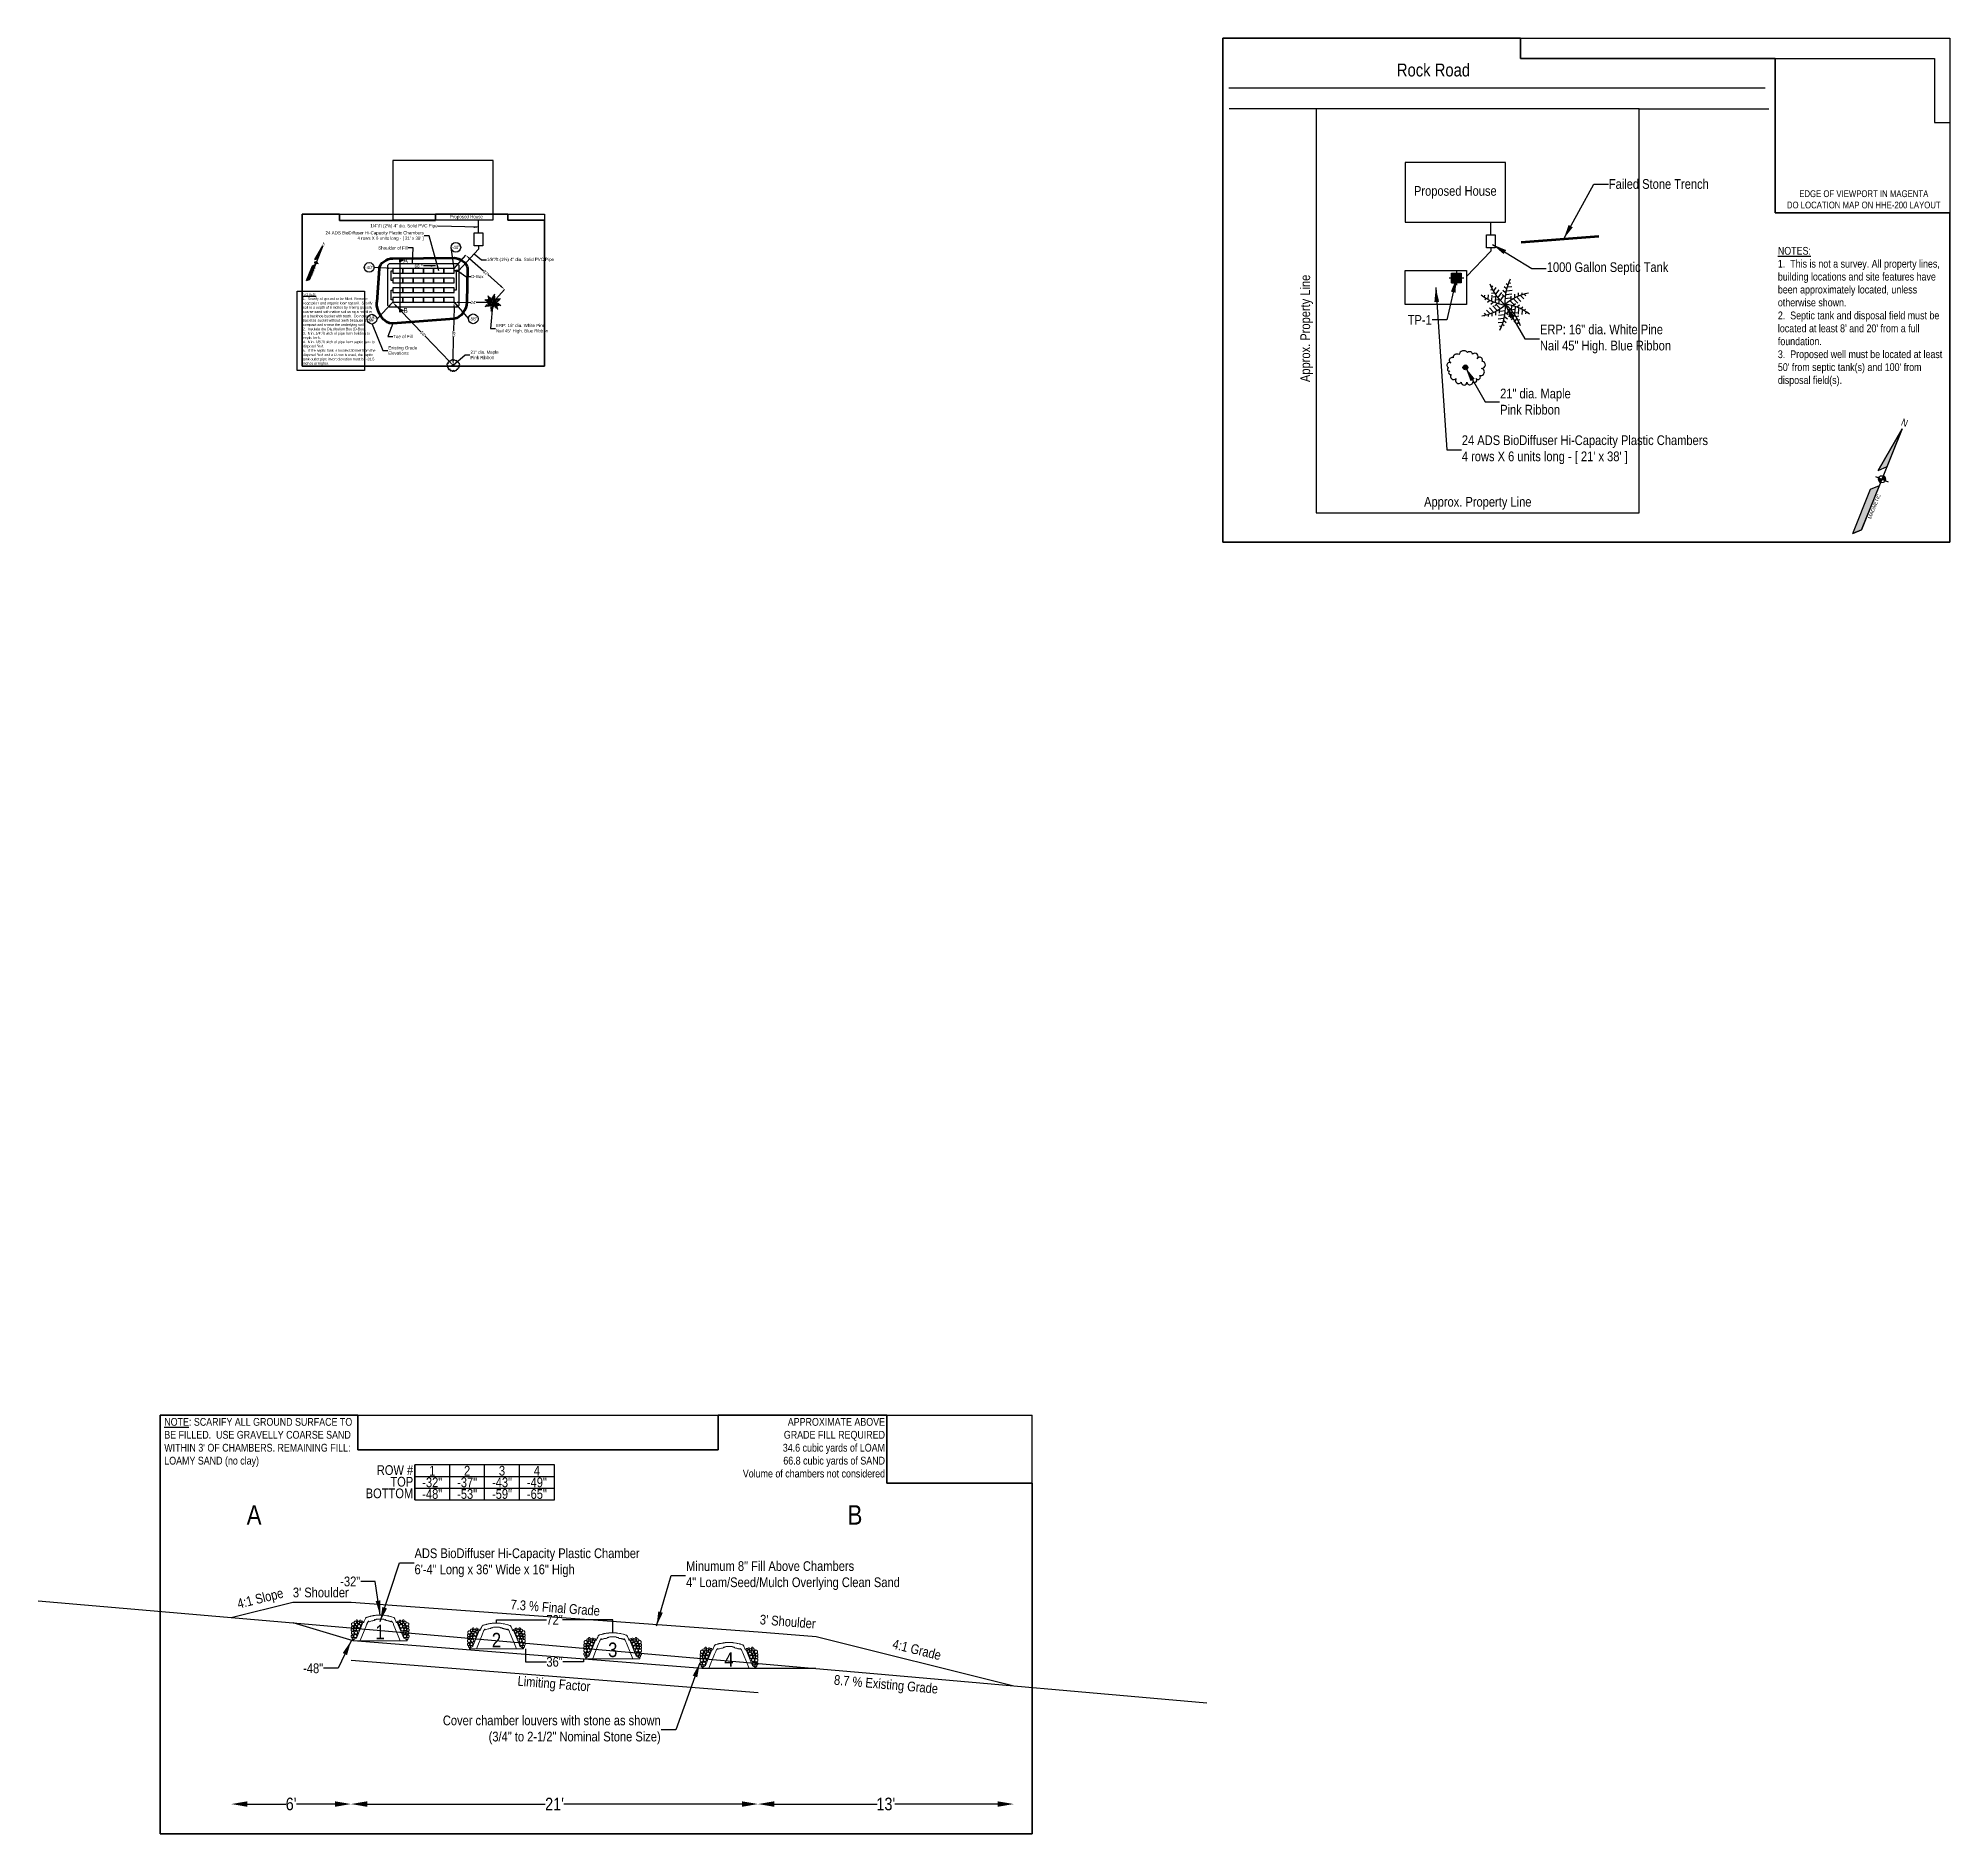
# Model space of a CAD drawing. Extents: x -219 to 964, y -166 to 946.
import ezdxf
from ezdxf.enums import TextEntityAlignment as Align
from ezdxf.lldxf.tags import DXFTag

# ---------------------------------------------------------------- set-up
doc = ezdxf.new("R2010")
doc.units = 0
doc.header["$MEASUREMENT"] = 0
doc.layers.get('0').update_dxf_attribs({"lineweight": 30})
doc.layers.add('SEPTICAD', color=7, linetype='Continuous', lineweight=30)
doc.layers.add('SEPTICAD_GUIDES', color=7, linetype='Continuous', plot=False)
doc.styles.add('SEPTICAD', font='ARIALN.TTF')
doc.styles.get("Standard").update_dxf_attribs({"font": 'ARIALN.TTF'})
tags = doc.linetypes.add('DASHED2', pattern=[0.375, 0.25, -0.125]).pattern_tags.tags
tags[6:7] = [DXFTag(74, 4), DXFTag(75, 0), DXFTag(340, '0'), DXFTag(46, 1.0), DXFTag(50, 0.0), DXFTag(44, 0.0), DXFTag(45, 0.0)]
tags[4:5] = [DXFTag(74, 4), DXFTag(75, 0), DXFTag(340, '0'), DXFTag(46, 1.0), DXFTag(50, 0.0), DXFTag(44, 0.0), DXFTag(45, 0.0)]
tags = doc.linetypes.add('DEMO8', pattern=[0.09375, 0.03125, -0.0625]).pattern_tags.tags
tags[6:7] = [DXFTag(74, 4), DXFTag(75, 0), DXFTag(340, '0'), DXFTag(46, 1.0), DXFTag(50, 0.0), DXFTag(44, 0.0), DXFTag(45, 0.0)]
tags[4:5] = [DXFTag(74, 4), DXFTag(75, 0), DXFTag(340, '0'), DXFTag(46, 1.0), DXFTag(50, 0.0), DXFTag(44, 0.0), DXFTag(45, 0.0)]
doc.dimstyles.new('SEPTICAD', dxfattribs={"dimtxt": 2, "dimasz": 3, "dimexe": 0, "dimexo": 0, "dimgap": 0.3, "dimtad": 0, "dimdec": 1, "dimrnd": 0.1, "dimzin": 12, "dimdsep": 46, "dimtxsty": 'SEPTICAD', "dimcen": 0, "dimadec": 0, "dimazin": 0, "dimtfac": 1, "dimtdec": 1, "dimtix": 1, "dimtofl": 0, "dimtmove": 0, "dimatfit": 3, "dimfxl": 0, "dimtolj": 1, "dimtzin": 12, "dimarcsym": 0})

msp = doc.modelspace()

# ---------------------------------------------------------------- texts
at = {"layer": 'SEPTICAD', "style": 'SEPTICAD'}
for s, p in [('A', (-85.79, 31.29)), ('B', (286.21, 31.29))]:
    msp.add_text(s, height=12, dxfattribs=at).set_placement(p, align=Align.MIDDLE_CENTER)
for s, rotation, p in [('4:1 Slope', 14.03624, (-80.85, -24.98)), ('7.3 % Final Grade', 355.82014, (100.28, -30.92)), ("3' Shoulder", 355.49989, (244.21, -39.54)), ('4:1 Grade', 345.96376, (323.34, -56.74))]:
    msp.add_text(s, height=6, rotation=rotation, dxfattribs=at).set_placement(p, align=Align.BOTTOM_CENTER)
msp.add_text("3' Shoulder", height=6, dxfattribs=at).set_placement((-61.79, -21.51), align=Align.BOTTOM_LEFT)
for s, rotation, p in [('Limiting Factor', 355.46223, (100.09, -70.21)), ('8.7 % Existing Grade', 355.01064, (305.71, -70.56))]:
    msp.add_text(s, height=6, rotation=rotation, dxfattribs=at).set_placement(p, align=Align.TOP_CENTER)
for s, insert, char_height, attachment_point in [('Rock Road', (644.36, 921.73), 8, 8), ('Failed Stone Trench', (752.94, 855.22), 6, 4), ('1/4"/ft (2%) 4" dia. Solid PVC Pipe', (27.75, 829.12), 2, 6), ('Proposed House', (35.46, 834.71), 2, 4), ("24 ADS BioDiffuser Hi-Capacity Plastic Chambers\\P4 rows X 6 units long - [ 21' x 38' ]", (19.19, 823.08), 2, 6), ('Shoulder of Fill', (9.31, 815.66), 2, 6), ('A', (6.6, 808), 3, 4), ('68 %%d', (18.7, 804.5), 2, 6), ('1/8"/ft (1%) 4" dia. Solid PVC Pipe', (58.29, 808.25), 2, 4), ('1000 Gallon Septic Tank', (714.52, 802.87), 6, 4), ('D-Box', (48.65, 797.96), 2, 4), ('B', (6.6, 777), 3, 4), ('TP-1', (643.3, 771.1), 6, 6), ('Toe of Fill', (0.3, 760.81), 2, 4), ('ERP: 16" dia. White Pine\\PNail 45" High. Blue Ribbon', (63.95, 765.71), 2, 4), ('ERP: 16" dia. White Pine\\PNail 45" High. Blue Ribbon', (710.29, 759.33), 6, 4), ('Existing Grade\\PElevations', (-2.8, 752.19), 2, 4), ('21" dia. Maple\\PPink Ribbon', (48.14, 749.46), 2, 4), ('21" dia. Maple\\PPink Ribbon', (685.64, 720.5), 6, 4), ("24 ADS BioDiffuser Hi-Capacity Plastic Chambers\\P4 rows X 6 units long - [ 21' x 38' ]", (661.93, 690.74), 6, 4), ('Approx. Property Line', (671.79, 653.71), 6, 8), ('ADS BioDiffuser Hi-Capacity Plastic Chamber\\P6\'-4" Long x 36" Wide x 16" High', (13.51, 1.66), 6, 4), ('Minumum 8" Fill Above Chambers\\P4" Loam/Seed/Mulch Overlying Clean Sand', (181.65, -6.29), 6, 4), ('-32"', (-20.09, -9.93), 6, 6), ('-48"', (-43.06, -63.68), 6, 6), ('Cover chamber louvers with stone as shown\\P(3/4" to 2-1/2" Nominal Stone Size)', (165.91, -101.82), 6, 6)]:
    msp.add_mtext(s, dxfattribs=dict(at, insert=insert, char_height=char_height, attachment_point=attachment_point))
for s, insert, char_height, width, attachment_point in [('Proposed House', (657.89, 850.09), 6, 62.2366, 5), ("\\LNOTES:\\l\\P1.  This is not a survey. All property lines, building locations and site features have been approximately located, unless otherwise shown.\\P2.  Septic tank and disposal field must be located at least 8' and 20' from a full foundation.\\P3.  Proposed well must be located at least 50' from septic tank(s) and 100' from disposal field(s).\\P", (857.59, 730.03), 4.8, 102.1536, 7), ('\\LNOTES:\\l\\P1.  Scarify all ground to be filled. Remove vegetation and organic loam topsoil.  Scarify soil to a depth of 6 inches by mixing gravelly coarse sand with native soil using a rototiller or a backhoe bucket with teeth.  Do not use a backhoe bucket without teeth because it can compact and smear the underlying soil.\\P2.  Insulate the Distribution Box (D-Box).\\P3.  Min. 1/4"/ft pitch of pipe from building to septic tank.\\P4.  Min. 1/8"/ft pitch of pipe from septic tank to disposal field.\\P5.  If the septic tank is located 30 feet from the disposal field and a D-box is used, the septic tank outlet pipe invert elevation must be -31.5 inches or higher.\\P', (-55.6, 742.9), 1.6, 37.5762, 7), ("\\LNOTE\\l: SCARIFY ALL GROUND SURFACE TO BE FILLED.  USE GRAVELLY COARSE SAND WITHIN 3' OF CHAMBERS. REMAINING FILL: LOAMY SAND (no clay)", (-141.42, 91.3), 4.8, 117.6, 1), ('APPROXIMATE ABOVE\\PGRADE FILL REQUIRED\\P34.6 cubic yards of LOAM\\P66.8 cubic yards of SAND\\PVolume of chambers not considered', (304.8, 91.3), 4.8, 120, 3)]:
    msp.add_mtext(s, dxfattribs=dict(at, insert=insert, char_height=char_height, width=width, attachment_point=attachment_point))
at = {"layer": 'SEPTICAD', "insert": (569.78, 765.87), "char_height": 6, "attachment_point": 8, "rotation": 90, "style": 'SEPTICAD'}
msp.add_mtext('Approx. Property Line', dxfattribs=at)

# ---------------------------------------------------------------- blocks, each defined once
blk = doc.blocks.new('ADS_HI_CAP_STONE')
at = {"lineweight": 15}
for points in [[(17.3, 16), (18.7, 16), (19.8, 16), (20.3, 16), (20.3, 16), (20.3, 16), (20.4, 16), (20.4, 16), (20.4, 15.9), (20.4, 15.9), (20.4, 15.9), (20.4, 15.9), (20.6, 15.9), (20.9, 15.8), (21.2, 15.8), (22.2, 15.6), (22.4, 15.6), (22.7, 15.6), (23.1, 15.5), (23.5, 15.4), (24.4, 15.2), (24.7, 15.1), (25, 15), (25.3, 14.9), (26.2, 14.6), (26.4, 14.6), (26.6, 14.5), (26.7, 14.4), (26.8, 14.4), (26.8, 14.3), (26.9, 14.2), (27, 14.1), (27, 13.9), (27.2, 13.7), (27.8, 12.2), (28, 11.6), (28, 11.6), (28.1, 11.5), (28.1, 11.5), (28.1, 11.5), (28.1, 11.4), (28.2, 11.4), (28.2, 11.4), (28.3, 11.4), (28.3, 11.4), (28.4, 11.4), (28.6, 11.4), (32, 3.2), (32.6, 1.8), (32.6, 1.7), (34.1, 0.8), (34.5, 0.6), (34.6, 0.5), (34.6, 0.5), (34.7, 0.5), (34.7, 0.4), (34.7, 0.4), (34.7, 0.3), (34.7, 0.2), (34.8, 0), (30.5, 0), (29.2, 3.1), (26.5, 9.6), (26.3, 10.1), (26.2, 10.4), (26.2, 10.5), (25.8, 11.4), (25.7, 11.5), (25.7, 11.6), (25.7, 11.6), (25.7, 11.6), (25.7, 11.6), (25.6, 11.6), (25.6, 11.6), (25.6, 11.6), (25.6, 11.6), (25.6, 11.6), (25.6, 11.6), (25.6, 11.6), (25.6, 11.6), (25.6, 11.6), (25.6, 11.6), (25.6, 11.6), (25.6, 11.7), (25.6, 11.7), (25.6, 11.7), (25.6, 11.7), (25.5, 11.7), (25.5, 11.7), (25.5, 11.7), (25.5, 11.7), (25.5, 11.7), (25.5, 11.7), (25.5, 11.7), (25.5, 11.7), (25.5, 11.7), (25.5, 11.7), (25.5, 11.7), (25.5, 11.7), (25.5, 11.7), (25.4, 11.7), (25.4, 11.7), (25.4, 11.8), (25.4, 11.8), (25.4, 11.8), (25.4, 11.8), (25.4, 11.8), (25.4, 11.9), (25.4, 12), (25.4, 12), (25.4, 12), (25.3, 12.1), (25.3, 12.2), (25, 12.3), (25, 12.2), (24.9, 12.2), (24.9, 12.1), (24.9, 12.1), (24.9, 12), (24.9, 12), (24.9, 12), (24.8, 12), (24.8, 12), (24.8, 12), (24.8, 11.9), (24.7, 11.9), (24.6, 12), (24.5, 12), (24.3, 12.1), (24.2, 12.1), (24, 12.2), (23.9, 12.2), (23.7, 12.2), (23.5, 12.3), (23.3, 12.4), (23.2, 12.4), (22.9, 12.5), (22.7, 12.5), (22.3, 12.6), (22, 12.6), (21.6, 12.7), (21.6, 12.7), (21.6, 12.7), (21.5, 12.7), (21.5, 12.7), (21.5, 12.8), (21.5, 12.8), (21.5, 12.8), (21.5, 12.8), (21.5, 12.9), (21.5, 13.1), (21.4, 13.1), (21.3, 13.2), (21.1, 13.2), (21.1, 13.1), (20.9, 13.1), (20.9, 13.1), (20.9, 13.1), (20.9, 13.1), (20.8, 13.1), (20.8, 13.1), (20.7, 13.1), (20.6, 13.1), (20.5, 13.2), (20.5, 13.2), (20.4, 13.3), (20.3, 13.4), (20, 13.5), (19.6, 13.5), (19.2, 13.5), (18.3, 13.5), (17.7, 13.5), (17.3, 13.5), (16.9, 13.5), (16.2, 13.5), (15.7, 13.4), (15.7, 13.4), (15.7, 13.4), (15.6, 13.3), (15.5, 13.2), (15.4, 13.2), (15.4, 13.1), (15.3, 13.1), (15.3, 13.1), (15.2, 13.1), (15.2, 13), (15.1, 13.1), (15.1, 13.1), (15.1, 13.1), (14.9, 13.1), (14.9, 13.2), (14.7, 13.2), (14.6, 13.1), (14.5, 13.1), (14.5, 13), (14.5, 13), (14.5, 12.9), (14.5, 12.8), (14.5, 12.8), (14.5, 12.7), (14.4, 12.7), (14.3, 12.7), (13.9, 12.6), (13.4, 12.5), (12.8, 12.4), (12.2, 12.2), (11.8, 12.1), (11.3, 11.9), (11.2, 11.9), (11.2, 11.9), (11.2, 11.9), (11.2, 11.9), (11.2, 11.9), (11.2, 11.9), (11.2, 11.9), (11.2, 11.9), (11.2, 12), (11.2, 12), (11.1, 12), (11.1, 12), (11.1, 12), (11.1, 12), (11.1, 12), (11.1, 12.1), (11.1, 12.2), (11, 12.2), (11, 12.3), (10.7, 12.2), (10.7, 12.1), (10.6, 12), (10.6, 12), (10.6, 12), (10.6, 12), (10.6, 11.8), (10.6, 11.8), (10.6, 11.8), (10.6, 11.8), (10.6, 11.7), (10.5, 11.7), (10.5, 11.7), (10.5, 11.7), (10.5, 11.7), (10.5, 11.7), (10.4, 11.7), (10.4, 11.7), (10.4, 11.6), (10.4, 11.6), (10.4, 11.6), (10.4, 11.6), (10.3, 11.6), (10.3, 11.6), (10.3, 11.6), (9.8, 10.5), (9.7, 10.1), (9.6, 10), (9.1, 8.7), (5.6, 0.2), (5.5, 0), (1.2, 0), (1.3, 0.1), (1.3, 0.3), (1.3, 0.4), (1.3, 0.4), (1.3, 0.4), (1.3, 0.5), (1.4, 0.5), (1.4, 0.5), (1.5, 0.6), (3.4, 1.7), (3.4, 1.8), (7.4, 11.4), (7.7, 11.4), (7.8, 11.4), (7.8, 11.4), (7.8, 11.4), (7.9, 11.4), (7.9, 11.4), (7.9, 11.5), (7.9, 11.5), (7.9, 11.5), (8, 11.6), (8.2, 12.2), (8.7, 13.4), (8.9, 13.8), (9, 14), (9, 14.1), (9, 14.1), (9, 14.1), (9.1, 14.2), (9.1, 14.2), (9.1, 14.3), (9.2, 14.3), (9.2, 14.4), (9.3, 14.4), (9.3, 14.4), (9.5, 14.5), (9.6, 14.5), (9.7, 14.6), (9.9, 14.7), (10.7, 14.9), (10.9, 15), (11, 15), (11.4, 15.1), (11.6, 15.2), (11.8, 15.2), (12, 15.3), (12.2, 15.3), (12.5, 15.4), (12.8, 15.5), (13.1, 15.5), (13.6, 15.6), (14, 15.7), (14.2, 15.7), (14.3, 15.7), (14.7, 15.8), (14.8, 15.8), (14.8, 15.8), (15, 15.8), (15.3, 15.9), (15.5, 15.9), (15.6, 15.9), (15.6, 15.9), (15.6, 15.9), (15.6, 15.9), (15.6, 15.9), (15.6, 15.9), (15.6, 15.9), (15.6, 16), (15.6, 16), (15.7, 16), (15.7, 16), (15.7, 16), (15.7, 16), (15.7, 16), (15.7, 16), (15.7, 16), (17.3, 16)], [(3.3, 11.8), (3.3, 11.2), (2.9, 10.8), (2.4, 10.8), (1.9, 11.2), (1.9, 11.8), (2.4, 12.2), (2.9, 12.2)], [(3.4, 13.1), (3.1, 12.7), (3.1, 12.3), (3.4, 12), (3.8, 12), (4.1, 12.3), (4.1, 12.7), (3.8, 13.1)], [(5.3, 11.8), (5.3, 11.2), (4.9, 10.8), (4.4, 10.8), (4, 11.2), (4, 11.8), (4.4, 12.2), (4.9, 12.2)], [(5.5, 12.8), (5.2, 12.5), (5.2, 12.1), (5.5, 11.8), (6, 11.8), (6.3, 12.1), (6.3, 12.5), (6, 12.8)], [(6.6, 12.3), (6.3, 12), (6.3, 11.6), (6.6, 11.3), (7.1, 11.3), (7.4, 11.6), (7.4, 12), (7.1, 12.3)], [(29.4, 12.3), (29.7, 12), (29.7, 11.6), (29.4, 11.3), (28.9, 11.3), (28.6, 11.6), (28.6, 12), (28.9, 12.3)], [(30.5, 12.8), (30.8, 12.5), (30.8, 12.1), (30.5, 11.8), (30, 11.8), (29.7, 12.1), (29.7, 12.5), (30, 12.8)], [(30.7, 11.8), (30.7, 11.2), (31.1, 10.8), (31.6, 10.8), (32, 11.2), (32, 11.8), (31.6, 12.2), (31.1, 12.2)], [(32.6, 13.1), (32.9, 12.7), (32.9, 12.3), (32.6, 12), (32.2, 12), (31.9, 12.3), (31.9, 12.7), (32.2, 13.1)], [(32.7, 11.8), (32.7, 11.2), (33.1, 10.8), (33.6, 10.8), (34.1, 11.2), (34.1, 11.8), (33.6, 12.2), (33.1, 12.2)], [(1.5, 7.1), (1.5, 6.5), (1.1, 6.1), (0.5, 6.1), (0.1, 6.5), (0.1, 7.1), (0.5, 7.5), (1.1, 7.5)], [(1.4, 3.2), (1.4, 2.6), (1, 2.2), (0.5, 2.2), (0.1, 2.6), (0.1, 3.2), (0.5, 3.6), (1, 3.6)], [(1.6, 8.8), (1.6, 8.2), (1.2, 7.8), (0.6, 7.8), (0.2, 8.2), (0.2, 8.8), (0.6, 9.2), (1.2, 9.2)], [(2, 5.4), (2, 4.6), (1.5, 4.1), (0.7, 4.1), (0.2, 4.6), (0.2, 5.4), (0.7, 5.9), (1.5, 5.9)], [(2.2, 10.7), (2.2, 9.9), (1.6, 9.4), (0.9, 9.4), (0.3, 9.9), (0.3, 10.7), (0.9, 11.2), (1.6, 11.2)], [(2, 1.8), (2, 1.3), (1.6, 0.9), (1.1, 0.9), (0.7, 1.3), (0.7, 1.8), (1.1, 2.2), (1.6, 2.2)], [(3.1, 7.4), (3.1, 6.8), (2.7, 6.4), (2.1, 6.4), (1.7, 6.8), (1.7, 7.4), (2.1, 7.8), (2.7, 7.8)], [(3.5, 3.4), (3.5, 2.6), (3, 2.1), (2.2, 2.1), (1.7, 2.6), (1.7, 3.4), (2.2, 3.9), (3, 3.9)], [(3.4, 9), (3.4, 8.5), (3, 8.1), (2.5, 8.1), (2, 8.5), (2, 9), (2.5, 9.4), (3, 9.4)], [(4, 5.5), (4, 4.8), (3.5, 4.2), (2.7, 4.2), (2.2, 4.8), (2.2, 5.5), (2.7, 6.1), (3.5, 6.1)], [(4.2, 10.5), (4.2, 9.9), (3.8, 9.5), (3.2, 9.5), (2.8, 9.9), (2.8, 10.5), (3.2, 10.9), (3.8, 10.9)], [(5.2, 7.5), (5.2, 6.7), (4.7, 6.2), (3.9, 6.2), (3.4, 6.7), (3.4, 7.5), (3.9, 8), (4.7, 8)], [(5.9, 9.5), (5.9, 8.7), (5.4, 8.2), (4.6, 8.2), (4.1, 8.7), (4.1, 9.5), (4.6, 10.1), (5.4, 10.1)], [(6.7, 10.9), (6.7, 10.4), (6.3, 10), (5.7, 10), (5.3, 10.4), (5.3, 10.9), (5.7, 11.4), (6.3, 11.4)], [(29.3, 10.9), (29.3, 10.4), (29.7, 10), (30.3, 10), (30.7, 10.4), (30.7, 10.9), (30.3, 11.4), (29.7, 11.4)], [(30.1, 9.5), (30.1, 8.7), (30.6, 8.2), (31.4, 8.2), (31.9, 8.7), (31.9, 9.5), (31.4, 10.1), (30.6, 10.1)], [(30.8, 7.5), (30.8, 6.7), (31.3, 6.2), (32.1, 6.2), (32.6, 6.7), (32.6, 7.5), (32.1, 8), (31.3, 8)], [(31.8, 10.5), (31.8, 9.9), (32.2, 9.5), (32.8, 9.5), (33.2, 9.9), (33.2, 10.5), (32.8, 10.9), (32.2, 10.9)], [(32, 5.5), (32, 4.8), (32.5, 4.2), (33.3, 4.2), (33.8, 4.8), (33.8, 5.5), (33.3, 6.1), (32.5, 6.1)], [(32.5, 3.4), (32.5, 2.6), (33, 2.1), (33.8, 2.1), (34.3, 2.6), (34.3, 3.4), (33.8, 3.9), (33, 3.9)], [(32.6, 9), (32.6, 8.5), (33, 8.1), (33.5, 8.1), (34, 8.5), (34, 9), (33.5, 9.4), (33, 9.4)], [(32.9, 7.4), (32.9, 6.8), (33.3, 6.4), (33.9, 6.4), (34.3, 6.8), (34.3, 7.4), (33.9, 7.8), (33.3, 7.8)], [(33.8, 10.7), (33.8, 9.9), (34.4, 9.4), (35.1, 9.4), (35.7, 9.9), (35.7, 10.7), (35.1, 11.2), (34.4, 11.2)], [(34, 5.4), (34, 4.6), (34.5, 4.1), (35.3, 4.1), (35.8, 4.6), (35.8, 5.4), (35.3, 5.9), (34.5, 5.9)], [(34, 1.8), (34, 1.3), (34.4, 0.9), (34.9, 0.9), (35.3, 1.3), (35.3, 1.8), (34.9, 2.2), (34.4, 2.2)], [(34.4, 8.8), (34.4, 8.2), (34.8, 7.8), (35.4, 7.8), (35.8, 8.2), (35.8, 8.8), (35.4, 9.2), (34.8, 9.2)], [(34.5, 7.1), (34.5, 6.5), (34.9, 6.1), (35.5, 6.1), (35.9, 6.5), (35.9, 7.1), (35.5, 7.5), (34.9, 7.5)], [(34.6, 3.2), (34.6, 2.6), (35, 2.2), (35.5, 2.2), (35.9, 2.6), (35.9, 3.2), (35.5, 3.6), (35, 3.6)]]:
    blk.add_lwpolyline(points, close=True, dxfattribs=at)
blk.add_lwpolyline([(5.5, 0), (30.5, 0)], dxfattribs=at)
at = {"style": 'SEPTICAD'}
blk.add_attdef('NUM', text='', height=9, dxfattribs=at).set_placement((18, 5.5), align=Align.MIDDLE_CENTER)
blk = doc.blocks.new('CrossSectionElevationTable')
at = {"layer": 'SEPTICAD'}
for points in [[(0, 0), (86.4, 0), (86.4, 21.6), (0, 21.6), (0, 0)], [(0, 0), (0, 21.6)], [(0, 14.4), (86.4, 14.4)], [(21.6, 0), (21.6, 21.6)], [(43.2, 0), (43.2, 21.6)], [(64.8, 0), (64.8, 21.6)], [(0, 7.2), (86.4, 7.2)]]:
    blk.add_lwpolyline(points, dxfattribs=at)
at = {"layer": 'SEPTICAD', "style": 'SEPTICAD'}
for s, p in [('ROW #', (-1, 15.4)), ('TOP', (-1, 8.2)), ('BOTTOM', (-1, 1))]:
    blk.add_text(s, height=6, dxfattribs=at).set_placement(p, align=Align.RIGHT)
for s, p in [('-32"', (10.8, 7.8)), ('1', (10.8, 15)), ('-37"', (32.4, 7.8)), ('2', (32.4, 15)), ('-43"', (54, 7.8)), ('3', (54, 15)), ('-49"', (75.6, 7.8)), ('4', (75.6, 15)), ('-48"', (10.8, 0.6)), ('-53"', (32.4, 0.6)), ('-59"', (54, 0.6)), ('-65"', (75.6, 0.6))]:
    blk.add_text(s, height=6, dxfattribs=at).set_placement(p, align=Align.CENTER)
blk = doc.blocks.new('*D9')
at = {"layer": 'DEFPOINTS', "color": 0}
for p in [(226.2, -147.7), (226.2, -147.7), (384.5, -147.7)]:
    blk.add_point(p, dxfattribs=at)
at = {"layer": 'SEPTICAD', "color": 0, "lineweight": -2}
for p, q in [((226.2, -147.7), (226.2, -147.7)), ((236.2, -147.7), (299.9, -147.7)), ((374.5, -147.7), (310.8, -147.7)), ((384.5, -147.7), (384.5, -147.7))]:
    blk.add_line(p, q, dxfattribs=at)
at = {"layer": 'SEPTICAD', "color": 0}
for points in [[(236.2, -146), (236.2, -149.4), (226.2, -147.7)], [(374.5, -149.4), (374.5, -146), (384.5, -147.7)]]:
    blk.add_solid(points, dxfattribs=at)
at = {"layer": 'SEPTICAD', "color": 0, "insert": (305.3, -147.7), "char_height": 7.8, "attachment_point": 5, "style": 'SEPTICAD'}
blk.add_mtext("\\A1;13'", dxfattribs=at)
blk = doc.blocks.new('*D10')
at = {"layer": 'DEFPOINTS', "color": 0}
for p in [(-25.8, -147.7), (-25.8, -147.7), (226.2, -147.7)]:
    blk.add_point(p, dxfattribs=at)
at = {"layer": 'SEPTICAD', "color": 0, "lineweight": -2}
for p, q in [((-25.8, -147.7), (-25.8, -147.7)), ((-15.8, -147.7), (94.4, -147.7)), ((216.2, -147.7), (106, -147.7)), ((226.2, -147.7), (226.2, -147.7))]:
    blk.add_line(p, q, dxfattribs=at)
at = {"layer": 'SEPTICAD', "color": 0}
for points in [[(-15.8, -146), (-15.8, -149.4), (-25.8, -147.7)], [(216.2, -149.4), (216.2, -146), (226.2, -147.7)]]:
    blk.add_solid(points, dxfattribs=at)
at = {"layer": 'SEPTICAD', "color": 0, "insert": (100.2, -147.7), "char_height": 7.8, "attachment_point": 5, "style": 'SEPTICAD'}
blk.add_mtext("\\A1;21'", dxfattribs=at)
blk = doc.blocks.new('*D11')
at = {"layer": 'DEFPOINTS', "color": 0}
for p in [(-99.9, -147.7), (-25.8, -147.7), (-25.8, -147.7)]:
    blk.add_point(p, dxfattribs=at)
at = {"layer": 'SEPTICAD', "color": 0, "lineweight": -2}
for p, q in [((-99.9, -147.7), (-99.9, -147.7)), ((-89.9, -147.7), (-66.1, -147.7)), ((-35.8, -147.7), (-59.6, -147.7)), ((-25.8, -147.7), (-25.8, -147.7))]:
    blk.add_line(p, q, dxfattribs=at)
at = {"layer": 'SEPTICAD', "color": 0}
for points in [[(-89.9, -146), (-89.9, -149.4), (-99.9, -147.7)], [(-35.8, -149.4), (-35.8, -146), (-25.8, -147.7)]]:
    blk.add_solid(points, dxfattribs=at)
at = {"layer": 'SEPTICAD', "color": 0, "insert": (-62.9, -147.7), "char_height": 7.8, "attachment_point": 5, "style": 'SEPTICAD'}
blk.add_mtext("\\A1;6'", dxfattribs=at)
blk = doc.blocks.new('CROSS_SECTION')
blk.add_hatch(color=256).paths.add_polyline_path([(1, 0), (0, 0.5), (0, -0.5)])
blk.add_lwpolyline([(0, 0.5), (1, 0), (0, -0.5), (0, 0.5)])
blk = doc.blocks.new('elevation_left')
at = {"layer": 'SEPTICAD'}
blk.add_circle((-1.5, 0), 1.5, dxfattribs=at)
at = {"style": 'SEPTICAD'}
blk.add_attdef('ELEVATION', text='', height=1, dxfattribs=at).set_placement((-1.5, 0), align=Align.MIDDLE_CENTER)
blk = doc.blocks.new('elevation_right')
at = {"layer": 'SEPTICAD'}
blk.add_circle((1.5, 0), 1.5, dxfattribs=at)
at = {"style": 'SEPTICAD'}
blk.add_attdef('ELEVATION', text='', height=1, dxfattribs=at).set_placement((1.5, 0), align=Align.MIDDLE_CENTER)
blk = doc.blocks.new('*D15')
at = {"layer": 'DEFPOINTS', "color": 0}
for p in [(136.2, -33.7), (64.2, -35.7), (136.2, -41.7)]:
    blk.add_point(p, dxfattribs=at)
at = {"layer": 'SEPTICAD', "color": 0, "lineweight": -2}
for p, q in [((64.2, -35.7), (64.2, -33.7)), ((64.2, -33.7), (95.2, -33.7)), ((136.2, -33.7), (105.2, -33.7)), ((136.2, -41.7), (136.2, -33.7))]:
    blk.add_line(p, q, dxfattribs=at)
at = {"layer": 'SEPTICAD', "color": 0}
for points in [[(64.2, -33.7), (64.2, -33.7), (64.2, -33.7)], [(136.2, -33.7), (136.2, -33.7), (136.2, -33.7)]]:
    blk.add_solid(points, dxfattribs=at)
at = {"layer": 'SEPTICAD', "color": 0, "insert": (100.2, -33.7), "char_height": 6, "attachment_point": 5, "style": 'SEPTICAD'}
blk.add_mtext('\\A1;72"', dxfattribs=at)
blk = doc.blocks.new('*D16')
at = {"layer": 'DEFPOINTS', "color": 0}
for p in [(82.2, -51.7), (118.2, -57.7), (118.2, -59.7)]:
    blk.add_point(p, dxfattribs=at)
at = {"layer": 'SEPTICAD', "color": 0, "lineweight": -2}
for p, q in [((82.2, -51.7), (82.2, -59.7)), ((118.2, -57.7), (118.2, -59.7)), ((82.2, -59.7), (95.2, -59.7)), ((118.2, -59.7), (105.3, -59.7))]:
    blk.add_line(p, q, dxfattribs=at)
at = {"layer": 'SEPTICAD', "color": 0}
for points in [[(82.2, -59.7), (82.2, -59.7), (82.2, -59.7)], [(118.2, -59.7), (118.2, -59.7), (118.2, -59.7)]]:
    blk.add_solid(points, dxfattribs=at)
at = {"layer": 'SEPTICAD', "color": 0, "insert": (100.2, -59.7), "char_height": 6, "attachment_point": 5, "style": 'SEPTICAD'}
blk.add_mtext('\\A1;36"', dxfattribs=at)
blk = doc.blocks.new('PAGE2_GUIDE')
for p, q in [((-37.5, -26), (-37.5, 26)), ((37.5, -26), (-37.5, -26))]:
    blk.add_line(p, q)
for points in [[(-37.5, 26), (37.5, 26)], [(-6.8, 26), (-6.8, 23.92), (35.93, 23.92), (35.93, 17.31), (37.5, 17.31)], [(37.5, 26), (37.5, -26)], [(19.5, 23.92), (19.5, 8), (37.5, 8)]]:
    blk.add_lwpolyline(points)
at = {"color": 6}
blk.add_lwpolyline([(-6.8, 23.92), (-6.8, 26), (-37.5, 26), (-37.5, -26), (37.5, -26), (37.5, 8), (19.5, 8), (19.5, 23.92)], close=True, dxfattribs=at)
at = {"color": 6, "insert": (28.63, 9.37), "char_height": 0.7, "width": 16.4502, "attachment_point": 5, "style": 'SEPTICAD'}
blk.add_mtext('EDGE OF VIEWPORT IN MAGENTA\\PDO LOCATION MAP ON HHE-200 LAYOUT', dxfattribs=at)
blk = doc.blocks.new('PAGE3_GUIDE')
for points in [[(-37.5, 23.5), (-25.99, 23.5), (-25.99, 21.53), (3.73, 21.53), (3.73, 23.5), (26.18, 23.5), (26.18, 21.66), (37.5, 21.66), (37.5, -23.5), (-37.5, -23.5), (-37.5, 23.5)], [(-25.99, 23.5), (37.5, 23.5), (37.5, 21.66)]]:
    blk.add_lwpolyline(points)
at = {"color": 6}
blk.add_lwpolyline([(-37.5, 23.5), (-37.5, -23.5), (37.5, -23.5), (37.5, 21.66), (26.18, 21.66), (26.18, 23.5), (3.73, 23.5), (3.73, 21.53), (-25.99, 21.53), (-25.99, 23.5)], close=True, dxfattribs=at)
blk = doc.blocks.new('PROFILE_GUIDE')
at = {"color": 0, "linetype": 'ByBlock', "lineweight": -2}
for p, q in [((-24.6, 21.6), (12.6, 21.6)), ((30, 21.6), (45, 21.6)), ((45, 14.56), (45, 21.6))]:
    blk.add_line(p, q, dxfattribs=at)
blk.add_lwpolyline([(-45, 21.6), (-45, -21.6), (45, -21.6), (45, 14.56), (30, 14.56), (30, 21.6), (12.6, 21.6), (12.6, 18), (-24.6, 18), (-24.6, 21.6), (-45, 21.6), (-45, -21.6)], dxfattribs=at)
at = {"color": 6}
blk.add_lwpolyline([(-24.6, 21.6), (-24.6, 18), (12.6, 18), (12.6, 21.6), (30, 21.6), (30, 14.56), (45, 14.56), (45, -21.6), (-45, -21.6), (-45, 21.6)], close=True, dxfattribs=at)
blk = doc.blocks.new('COMPASS')
for points in [[(-1.41, 0.7), (-6.32, 0.7), (-5.62, 0), (-0.7, 0)], [(0, 0), (0, 0.36, 0.414214), (-0.36, 0)], [(0, -0.36, 0.414214), (0.36, 0), (0, 0)], [(0.7, 0.7), (1.41, 0), (5.62, 0)]]:
    blk.add_hatch(color=7).paths.add_polyline_path(points)
for p, q in [((-6.32, 0.7), (-1.41, 0.7)), ((-5.62, 0), (-6.32, 0.7)), ((-6.32, 0.7), (-5.62, 0)), ((-6.32, 0.7), (-1.41, 0.7)), ((5.62, 0), (-5.62, 0)), ((-5.62, 0), (-0.7, 0)), ((-1.41, 0.7), (-0.7, 0)), ((-1.41, 0.7), (-0.7, 0)), ((0, 0.7), (0, -0.7)), ((0.7, 0.7), (1.41, 0)), ((5.62, 0), (0.7, 0.7)), ((0.7, 0.7), (1.41, 0)), ((0.7, 0.7), (5.62, 0)), ((1.41, 0), (5.62, 0))]:
    blk.add_line(p, q)
blk.add_circle((0, 0), 0.36)
for start, end in [(90, 180), (270, 360)]:
    blk.add_arc((0, 0), 0.36, start, end)
blk.add_text('N', height=0.75, rotation=270).set_placement((5.91, 0.32))
blk.add_text('MAGNETIC', height=0.375).set_placement((-4.25, -0.51))
blk = doc.blocks.new('*D21')
at = {"layer": 'DEFPOINTS', "color": 0}
for p in [(38, 803), (62, 781.8), (69.2, 790)]:
    blk.add_point(p, dxfattribs=at)
at = {"layer": 'SEPTICAD', "color": 0, "lineweight": -2}
for p, q in [((38, 803), (45.2, 811.2)), ((47.5, 809.2), (56.3, 801.4)), ((67, 792), (58.9, 799.2)), ((62, 781.8), (69.2, 790))]:
    blk.add_line(p, q, dxfattribs=at)
at = {"layer": 'SEPTICAD', "color": 0}
for points in [[(47.8, 809.6), (47.2, 808.8), (45.2, 811.2)], [(66.7, 791.6), (67.3, 792.4), (69.2, 790)]]:
    blk.add_solid(points, dxfattribs=at)
at = {"layer": 'SEPTICAD', "color": 0, "insert": (57.6, 800.3), "char_height": 2, "attachment_point": 5, "rotation": 318.5888, "style": 'SEPTICAD'}
blk.add_mtext("\\A1;32'", dxfattribs=at)
blk = doc.blocks.new('*D22')
at = {"layer": 'DEFPOINTS', "color": 0}
for p in [(38, 782), (62, 781.8), (62, 781.8)]:
    blk.add_point(p, dxfattribs=at)
at = {"layer": 'SEPTICAD', "color": 0, "lineweight": -2}
for p, q in [((38, 782), (38, 782)), ((41, 782), (48.3, 781.9)), ((59, 781.9), (51.7, 781.9)), ((62, 781.8), (62, 781.8))]:
    blk.add_line(p, q, dxfattribs=at)
at = {"layer": 'SEPTICAD', "color": 0}
for points in [[(41, 782.5), (41, 781.5), (38, 782)], [(59, 781.4), (59, 782.4), (62, 781.8)]]:
    blk.add_solid(points, dxfattribs=at)
at = {"layer": 'SEPTICAD', "color": 0, "insert": (50, 781.9), "char_height": 2, "attachment_point": 5, "rotation": 359.6021, "style": 'SEPTICAD'}
blk.add_mtext("\\A1;24'", dxfattribs=at)
blk = doc.blocks.new('TREE_E')
at = {"color": 0, "linetype": 'Continuous', "lineweight": -2}
for p, q in [((0.26, 2.03), (0.09, 2.15)), ((0.4, 2.39), (0.36, 2.42)), ((0.38, 2.23), (0.58, 2.25)), ((-2.27, 0.84), (-2.31, 0.81)), ((-2.12, 0.79), (-2.1, 0.99)), ((-1.94, 0.63), (-2.1, 0.49)), ((-1.59, 0.44), (-1.82, 0.23)), ((-1.75, 0.61), (-1.72, 1.03)), ((-1.5, 1.91), (-1.55, 1.9)), ((-1.32, 1.55), (-1.53, 1.51)), ((-1.2, 0.27), (-1.48, 0.02)), ((-1.12, 1.2), (-1.43, 1.14)), ((-1.39, 1.78), (-1.27, 1.94)), ((-1.38, 0.43), (-1.34, 0.99)), ((-0.88, 0.86), (-1.25, 0.79)), ((-1.17, 1.43), (-0.92, 1.78)), ((-0.79, 0.14), (-1.06, -0.11)), ((-1.01, 0.25), (-0.96, 0.87)), ((-0.6, 0.53), (-0.96, 0.46)), ((-0.95, 1.09), (-0.62, 1.54)), ((-0.73, 0.74), (-0.36, 1.25)), ((-0.64, 0.07), (-0.6, 0.65)), ((-0.51, 0.4), (-0.17, 0.87)), ((-0.01, 0.8), (-0.31, 1.02)), ((0.04, 1.23), (-0.26, 1.46)), ((0.14, 1.64), (-0.12, 1.83)), ((-0.05, 0.65), (0.53, 0.71)), ((0.06, 1.04), (0.68, 1.11)), ((0.16, 1.44), (0.72, 1.5)), ((0.27, 1.83), (0.69, 1.88)), ((0.48, 0.44), (0.89, 0.01)), ((0.63, 0.5), (0.62, 0.87)), ((0.79, -0.13), (1.06, 0.13)), ((0.86, 0.59), (1.29, 0.14)), ((1, 0.72), (1, 1.09)), ((1.24, 0.75), (1.63, 0.34)), ((1.38, 0.89), (1.38, 1.21)), ((1.62, 0.9), (1.91, 0.6)), ((1.76, 1.03), (1.76, 1.24)), ((2, 1.06), (2.14, 0.91)), ((2.14, 1.14), (2.14, 1.19)), ((-2.16, -1.11), (-2.16, -1.17)), ((-2.01, -1.03), (-2.15, -0.89)), ((-1.63, -0.88), (-1.92, -0.57)), ((-1.77, -1.01), (-1.77, -1.22)), ((-1.25, -0.73), (-1.63, -0.32)), ((-1.39, -0.88), (-1.39, -1.19)), ((-0.87, -0.58), (-1.29, -0.12)), ((-1.01, -0.7), (-1.01, -1.08)), ((-0.49, -0.43), (-0.89, 0)), ((-0.18, -1.43), (-0.74, -1.49)), ((-0.29, -1.83), (-0.71, -1.87)), ((-0.07, -1.04), (-0.69, -1.1)), ((-0.63, -0.49), (-0.63, -0.86)), ((0.04, -0.65), (-0.54, -0.7)), ((-0.15, -1.64), (0.1, -1.83)), ((-0.06, -1.23), (0.24, -1.46)), ((0, -0.8), (0.3, -1.02)), ((0.51, -0.4), (0.16, -0.87)), ((0.72, -0.75), (0.35, -1.25)), ((0.59, -0.54), (0.96, -0.47)), ((0.65, -0.06), (0.6, -0.65)), ((0.94, -1.1), (0.6, -1.55)), ((0.87, -0.87), (1.24, -0.81)), ((1.15, -1.45), (0.9, -1.79)), ((1.02, -0.24), (0.97, -0.86)), ((1.11, -1.22), (1.42, -1.16)), ((1.21, -0.26), (1.48, 0)), ((1.37, -1.8), (1.25, -1.96)), ((1.31, -1.57), (1.51, -1.53)), ((1.39, -0.41), (1.35, -0.98)), ((1.47, -1.93), (1.53, -1.92)), ((1.59, -0.42), (1.82, -0.21)), ((1.76, -0.59), (1.73, -1.01)), ((1.95, -0.61), (2.1, -0.46)), ((2.13, -0.76), (2.11, -0.96)), ((2.28, -0.82), (2.32, -0.78)), ((-0.4, -2.22), (-0.6, -2.24)), ((-0.43, -2.39), (-0.39, -2.42)), ((-0.28, -2.02), (-0.11, -2.15))]:
    blk.add_line(p, q, dxfattribs=at)
blk.add_lwpolyline([(0, 0), (0, 0)], dxfattribs=at)
blk.add_circle((0, 0), 0.0437, dxfattribs=at)
for centre, start, end in [((3.14, 3.93), 200.4845, 230.9835), ((5.02, 0.33), 152.8337, 183.3327), ((0.62, 4.99), 232.0492, 262.6637), ((3.31, -3.78), 100.3825, 130.9905), ((-0.56, -4.99), 52.7317, 83.3398), ((-3.18, -3.89), 19.802, 50.301), ((-3.27, 3.82), 279.7, 310.3144), ((-5.02, -0.27), 332.1512, 2.6502)]:
    blk.add_arc(centre, 5.05, start, end, dxfattribs=at)
blk = doc.blocks.new('*D24')
at = {"layer": 'DEFPOINTS', "color": 0}
for p in [(0, 782), (37.4, 743), (37.4, 743)]:
    blk.add_point(p, dxfattribs=at)
at = {"layer": 'SEPTICAD', "color": 0, "lineweight": -2}
for p, q in [((0, 782), (0, 782)), ((2.1, 779.8), (17.5, 763.7)), ((35.3, 745.2), (19.8, 761.3)), ((37.4, 743), (37.4, 743))]:
    blk.add_line(p, q, dxfattribs=at)
at = {"layer": 'SEPTICAD', "color": 0}
for points in [[(2.4, 780.2), (1.7, 779.5), (0, 782)], [(34.9, 744.8), (35.6, 745.5), (37.4, 743)]]:
    blk.add_solid(points, dxfattribs=at)
at = {"layer": 'SEPTICAD', "color": 0, "insert": (18.7, 762.5), "char_height": 2, "attachment_point": 5, "rotation": 313.7699, "style": 'SEPTICAD'}
blk.add_mtext("\\A1;54'", dxfattribs=at)
blk = doc.blocks.new('*D25')
at = {"layer": 'DEFPOINTS', "color": 0}
for p in [(38, 782), (37.4, 743), (37.4, 743)]:
    blk.add_point(p, dxfattribs=at)
at = {"layer": 'SEPTICAD', "color": 0, "lineweight": -2}
for p, q in [((38, 782), (38, 782)), ((38, 779), (37.7, 764.2)), ((37.4, 746), (37.6, 760.8)), ((37.4, 743), (37.4, 743))]:
    blk.add_line(p, q, dxfattribs=at)
at = {"layer": 'SEPTICAD', "color": 0}
for points in [[(38.5, 779), (37.5, 779), (38, 782)], [(36.9, 746), (37.9, 746), (37.4, 743)]]:
    blk.add_solid(points, dxfattribs=at)
at = {"layer": 'SEPTICAD', "color": 0, "insert": (37.7, 762.5), "char_height": 2, "attachment_point": 5, "rotation": 89.0528, "style": 'SEPTICAD'}
blk.add_mtext("\\A1;39'", dxfattribs=at)
blk = doc.blocks.new('TP')
h = blk.add_hatch(color=7)
h.paths.add_polyline_path([(-0.5, -0.5), (0, -0.5), (0, 0), (-0.5, 0)])
h.paths.add_polyline_path([(0, 0), (0.5, 0), (0.5, 0.5), (0, 0.5)])
h = blk.add_hatch(color=254)
h.paths.add_polyline_path([(0.5, -0.5), (0.5, 0), (0, 0), (0, -0.5)])
h.paths.add_polyline_path([(0, 0), (0, 0.5), (-0.5, 0.5), (-0.5, 0)])
blk.add_line((-0.75, 0), (0.75, 0))
for points in [[(-0.5, 0.5), (0.5, 0.5), (0.5, -0.5), (-0.5, -0.5), (-0.5, 0.5)], [(0, 0.75), (0, -0.75)], [(-0.5, -0.5), (0, -0.5), (0, 0), (-0.5, 0), (-0.5, -0.5)]]:
    blk.add_lwpolyline(points)
blk.add_lwpolyline([(-0.5, 0.5), (0.5, 0.5), (0.5, -0.5), (-0.5, -0.5)], close=True)
blk = doc.blocks.new('TREE_D')
at = {"linetype": 'ByBlock'}
blk.add_hatch(color=256, dxfattribs=at).paths.add_polyline_path([(0.25, 0, 1), (-0.25, 0, 1)])
blk.add_lwpolyline([(-0.95, -1.13, 1), (-0.44, -1.54, 1), (0.16, -1.51, 1), (0.76, -1.48, 1), (1.12, -1.16, 1), (1.49, -0.84, 1), (1.66, -0.1, 1), (1.73, 0.63, 1), (1.22, 0.89, 1), (0.75, 1.36, 0.571429), (0.23, 1.55, 0.571429), (-0.68, 1.32, 0.571429), (-1.27, 0.99, 1), (-1.51, 0.48, 1), (-1.75, -0.03, 1), (-1.61, -0.37, 1), (-1.47, -0.72, 1)], format="xyb", close=True)
blk.add_circle((0, 0), 0.25, dxfattribs=at)
blk.add_point((0, 0), dxfattribs=at)
blk.add_point((0, 0))

# ---------------------------------------------------------------- dimensions: what is measured, and where the dimension line sits
at = {"layer": 'SEPTICAD'}
dim = msp.add_linear_dim(base=(69.23, 790.04), p1=(38, 803), p2=(62, 781.83), angle=318.58881, dimstyle='SEPTICAD', override={"dimpost": "<>'"}, dxfattribs=at)
dim.commit()
dim.dimension.update_dxf_attribs({"geometry": '*D21', "text_midpoint": (57.59, 800.3), "dimtype": 160})
for base, p1, p2, angle, picture, middle in [((37.36, 743.01), (0, 782), (37.36, 743.01), 313.76992, '*D24', (18.68, 762.5)), ((37.36, 743.01), (38, 782), (37.36, 743.01), 269.05276, '*D25', (37.68, 762.5)), ((62, 781.83), (38, 782), (62, 781.83), 359.60211, '*D22', (50, 781.92))]:
    dim = msp.add_linear_dim(base=base, p1=p1, p2=p2, angle=angle, dimstyle='SEPTICAD', override={"dimpost": "<>'"}, dxfattribs=at)
    dim.commit()
    dim.dimension.update_dxf_attribs({"geometry": picture, "text_midpoint": middle})
for base, p1, p2, text, override, picture, middle in [((136.21, -33.71), (64.21, -35.71), (136.21, -41.71), '72"', {"dimtxt": 6, "dimasz": 0, "dimpost": "<>'"}, '*D15', (100.21, -33.71)), ((118.21, -59.71), (82.21, -51.71), (118.21, -57.71), '36"', {"dimtxt": 6, "dimasz": 0, "dimpost": "<>'"}, '*D16', (100.21, -59.71)), ((-25.79, -147.71), (-99.91, -147.71), (-25.79, -147.71), "6'", {"dimtxt": 7.8, "dimasz": 10, "dimpost": "<>'"}, '*D11', (-62.85, -147.71)), ((-25.79, -147.71), (226.21, -147.71), (-25.79, -147.71), "21'", {"dimtxt": 7.8, "dimasz": 10, "dimpost": "<>'"}, '*D10', (100.21, -147.71)), ((226.21, -147.71), (384.48, -147.71), (226.21, -147.71), "13'", {"dimtxt": 7.8, "dimasz": 10, "dimpost": "<>'"}, '*D9', (305.34, -147.71))]:
    dim = msp.add_linear_dim(base=base, p1=p1, p2=p2, text=text, dimstyle='SEPTICAD', override=override, dxfattribs=at)
    dim.commit()
    dim.dimension.update_dxf_attribs({"geometry": picture, "text_midpoint": middle})

# ---------------------------------------------------------------- linework, layer by layer
for p, q in [((53.14, 825), (53.14, 833)), ((679.91, 823.71), (679.91, 831.71))]:
    msp.add_line(p, q)
for points in [[(53.14, 817), (53.14, 815), (40.67, 801.5)], [(679.91, 815.71), (679.91, 813.71), (664.78, 798.01)], [(39, 801.5), (38.5, 801.5), (38, 801.5)], [(40.67, 801.03), (39, 801.03), (39, 801.97), (40.67, 801.97), (40.67, 801.03)], [(39.38, 801.03), (39.38, 800.53), (39.38, 800.03)]]:
    msp.add_lwpolyline(points)
for points in [[(55.81, 817), (50.47, 817), (50.47, 825), (55.81, 825), (55.81, 817)], [(682.58, 815.71), (677.25, 815.71), (677.25, 823.71), (682.58, 823.71), (682.58, 815.71)]]:
    msp.add_lwpolyline(points, close=True)
at = {"layer": 'SEPTICAD', "lineweight": 200}
msp.add_line((698.67, 819.24), (746.8, 823.03), dxfattribs=at)
at = {"layer": 'SEPTICAD', "linetype": 'DASHED2', "lineweight": 70}
for p, q in [((0, 809.18), (38, 809.48)), ((-8.33, 803), (-9.87, 782)), ((46.33, 803), (45.92, 782)), ((38, 771.85), (0, 768.81))]:
    msp.add_line(p, q, dxfattribs=at)
at = {"layer": 'SEPTICAD'}
for points in [[(517.75, 914.88), (849.71, 914.88)], [(571.78, 901.71), (517.96, 901.71)], [(771.78, 901.71), (851.9, 901.71)], [(4.4, 808), (4.4, 777)], [(0, 795.5), (-1, 795.5), (-1, 801.5), (0, 801.5)], [(0, 800), (6.33, 800), (6.33, 803), (0, 803), (0, 800)], [(0, 794), (6.33, 794), (6.33, 797), (0, 797), (0, 794)], [(6.33, 800), (12.67, 800), (12.67, 803), (6.33, 803), (6.33, 800)], [(6.33, 794), (12.67, 794), (12.67, 797), (6.33, 797), (6.33, 794)], [(12.67, 800), (19, 800), (19, 803), (12.67, 803), (12.67, 800)], [(12.67, 794), (19, 794), (19, 797), (12.67, 797), (12.67, 794)], [(19, 800), (25.33, 800), (25.33, 803), (19, 803), (19, 800)], [(19, 794), (25.33, 794), (25.33, 797), (19, 797), (19, 794)], [(25.33, 800), (31.67, 800), (31.67, 803), (25.33, 803), (25.33, 800)], [(25.33, 794), (31.67, 794), (31.67, 797), (25.33, 797), (25.33, 794)], [(31.67, 800), (38, 800), (38, 803), (31.67, 803), (31.67, 800)], [(31.67, 794), (38, 794), (38, 797), (31.67, 797), (31.67, 794)], [(39.38, 801.03), (39.38, 800.03), (39.3, 789.53), (38, 789.5)], [(626.78, 801.71), (664.78, 801.71), (664.78, 780.71), (626.78, 780.71), (626.78, 801.71)], [(0, 783.5), (-1, 783.5), (-1, 789.5), (0, 789.5)], [(0, 788), (6.33, 788), (6.33, 791), (0, 791), (0, 788)], [(0, 782), (6.33, 782), (6.33, 785), (0, 785), (0, 782)], [(6.33, 788), (12.67, 788), (12.67, 791), (6.33, 791), (6.33, 788)], [(6.33, 782), (12.67, 782), (12.67, 785), (6.33, 785), (6.33, 782)], [(12.67, 788), (19, 788), (19, 791), (12.67, 791), (12.67, 788)], [(12.67, 782), (19, 782), (19, 785), (12.67, 785), (12.67, 782)], [(19, 788), (25.33, 788), (25.33, 791), (19, 791), (19, 788)], [(19, 782), (25.33, 782), (25.33, 785), (19, 785), (19, 782)], [(25.33, 788), (31.67, 788), (31.67, 791), (25.33, 791), (25.33, 788)], [(25.33, 782), (31.67, 782), (31.67, 785), (25.33, 785), (25.33, 782)], [(31.67, 788), (38, 788), (38, 791), (31.67, 791), (31.67, 788)], [(31.67, 782), (38, 782), (38, 785), (31.67, 785), (31.67, 782)], [(-219.46, -21.8), (-97.52, -32.45), (-61.66, -35.58)], [(-99.91, -32.24), (-61.79, -22.71), (-25.79, -22.71), (226.21, -41.13), (262.21, -43.96), (384.48, -74.53)], [(262.07, -63.84), (224.96, -63.71), (191.46, -63.71), (-24.54, -46.71), (-61.66, -35.58)], [(-25.79, -58.71), (226.21, -78.71)], [(262.07, -63.84), (297.94, -66.97), (504.02, -84.96)]]:
    msp.add_lwpolyline(points, dxfattribs=at)
at = {"layer": 'SEPTICAD', "linetype": 'DASHED2'}
msp.add_lwpolyline([(571.78, 901.71), (571.78, 901.71), (571.78, 651.71), (771.78, 651.71), (771.78, 901.71)], close=True, dxfattribs=at)
at = {"layer": 'SEPTICAD'}
for points in [[(0, 833), (62.24, 833), (62.24, 869.77), (0, 869.77)], [(626.78, 831.71), (689.01, 831.71), (689.01, 868.48), (626.78, 868.48)], [(-59.04, 788.81), (-17.5, 788.81), (-17.5, 739.81), (-59.04, 739.81)]]:
    msp.add_lwpolyline(points, close=True, dxfattribs=at)
at = {"layer": 'SEPTICAD', "linetype": 'DASHED2'}
msp.add_lwpolyline([(-2, 806), (40, 806), (41, 805), (41, 780), (40, 779), (-2, 779), (-3, 780), (-3, 805), (-2, 806)], dxfattribs=at)
at = {"layer": 'SEPTICAD', "linetype": 'DEMO8'}
msp.add_lwpolyline([(-61.66, -35.58), (262.07, -63.84)], dxfattribs=at)
at = {"layer": 'SEPTICAD', "linetype": 'DASHED2', "lineweight": 70}
for points, start_tangent, end_tangent in [([(-8.33, 803), (0, 809.18)], (0.0731799, 0.9973188), (0.9999678, 0.0080263)), ([(38, 809.48), (46.33, 803)], (0.9999678, 0.0080263), (-0.0198374, -0.9998032)), ([(0, 768.81), (-9.87, 782)], (-0.9968173, -0.0797198), (0.0731799, 0.9973188)), ([(45.92, 782), (38, 771.85)], (-0.0198374, -0.9998032), (-0.9968173, -0.0797198))]:
    msp.add_spline(points, degree=3, dxfattribs=dict(at, start_tangent=start_tangent, end_tangent=end_tangent))

# ---------------------------------------------------------------- block references
at = {"layer": 'SEPTICAD', "rotation": 68}
for p, xscale, yscale, zscale in [((-47.39, 806.62), 2, 2, 2), ((922, 672.5), 6, 6, 6)]:
    msp.add_blockref('COMPASS', p, dxfattribs=dict(at, xscale=xscale, yscale=yscale, zscale=zscale))
at = {"layer": 'SEPTICAD', "xscale": 2, "yscale": 2, "zscale": 2}
for name, p, values in [('elevation_right', (36.1, 816.03), {'ELEVATION': '-40"'}), ('elevation_left', (-11.56, 803.59), {'ELEVATION': '-40"'}), ('elevation_left', (-9.88, 771.57), {'ELEVATION': '-62"'}), ('elevation_right', (46.85, 771.79), {'ELEVATION': '-58"'})]:
    msp.add_blockref(name, p, dxfattribs=at).add_auto_attribs(values)
at = {"layer": 'SEPTICAD'}
for name, p, xscale, yscale, zscale in [('CROSS_SECTION', (4.4, 808), 2, 2, 2), ('TP', (658.6, 797.08), 6, 6, 6), ('TREE_E', (688.77, 780.54), 6, 6, 6), ('TREE_E', (62, 781.83), 2, 2, 2), ('CROSS_SECTION', (4.4, 777), 2, 2, 2), ('TREE_D', (37.36, 743.01), 2, 2, 2), ('TREE_D', (664.13, 741.72), 6, 6, 6)]:
    msp.add_blockref(name, p, dxfattribs=dict(at, xscale=xscale, yscale=yscale, zscale=zscale))
msp.add_blockref('CrossSectionElevationTable', (13.68, 40.66), dxfattribs=at)
for p, values in [((-25.79, -46.71), {'NUM': '1'}), ((46.21, -51.71), {'NUM': '2'}), ((118.21, -57.71), {'NUM': '3'}), ((190.21, -63.71), {'NUM': '4'})]:
    msp.add_blockref('ADS_HI_CAP_STONE', p, dxfattribs=at).add_auto_attribs(values)
at = {"layer": 'SEPTICAD_GUIDES'}
for name, p, xscale, yscale, zscale in [('PAGE2_GUIDE', (739, 789.5), 6, 6, 6), ('PAGE3_GUIDE', (19, 789.5), 2, 2, 2), ('PROFILE_GUIDE', (126, -36.5), 6, 6, 6)]:
    msp.add_blockref(name, p, dxfattribs=dict(at, xscale=xscale, yscale=yscale, zscale=zscale))

msp.set_redraw_order([(e.dxf.handle, doc.entitydb.next_handle()) for e in msp.query("TEXT MTEXT ATTDEF DIMENSION ARC_DIMENSION")])  # texts and dimensions are drawn at this point

# ---------------------------------------------------------------- leaders
at = {"layer": 'SEPTICAD', "annotation_type": 0, "has_hookline": 1}
for points, override, hookline_direction, text_width in [([(724.98, 821.31), (743.64, 855.22), (752.64, 855.22)], {"dimtxt": 6, "dimasz": 9, "dimtfill": 0}, 0, 60.86), ([(53.14, 828.46), (28.05, 829.12)], {"dimtfill": 0}, 1, 34.4), ([(680.91, 817.81), (705.22, 802.87), (714.22, 802.87)], {"dimtxt": 6, "dimasz": 9, "dimtfill": 0}, 0, 74.55), ([(50.34, 811.97), (54.99, 808.25), (57.99, 808.25)], {"dimtfill": 0}, 0, 34.4), ([(40.24, 801.6), (45.35, 797.96), (48.35, 797.96)], {"dimtfill": 0}, 0, 6.18), ([(658.6, 797.08), (652.6, 771.1), (643.6, 771.1)], {"dimtxt": 6, "dimasz": 9}, 1, 13.45), ([(645.78, 791.21), (652.63, 690.74), (661.63, 690.74)], {"dimtxt": 6, "dimasz": 9}, 0, 151.99), ([(688.77, 780.54), (700.99, 759.33), (709.99, 759.33)], {"dimtxt": 6, "dimasz": 9}, 0, 80.17), ([(664.13, 741.72), (676.34, 720.5), (685.34, 720.5)], {"dimtxt": 6, "dimasz": 9}, 0, 43.24), ([(-7.79, -34.71), (4.21, 1.66), (13.21, 1.66)], {"dimtxt": 6, "dimasz": 9}, 0, 139.55), ([(-7.79, -30.71), (-10.79, -9.93), (-19.79, -9.93)], {"dimtxt": 6, "dimasz": 9}, 1, 11.85), ([(163.35, -37.47), (172.35, -6.29), (181.35, -6.29)], {"dimtxt": 6, "dimasz": 9}, 0, 131.83), ([(-25.79, -46.71), (-33.76, -63.68), (-42.76, -63.68)], {"dimtxt": 6, "dimasz": 9}, 1, 11.85), ([(190.21, -60.25), (175.21, -101.82), (166.21, -101.82)], {"dimtxt": 6, "dimasz": 9}, 1, 134.12)]:
    msp.add_leader(points, dimstyle='SEPTICAD', override=override, dxfattribs=dict(at, hookline_direction=hookline_direction, text_width=text_width))
for points, hookline_direction, text_width in [([(28.5, 801.5), (22.49, 823.08), (19.49, 823.08)], 1, 50.66), ([(12.2, 806), (12.61, 815.66), (9.61, 815.66)], 1, 15.02), ([(26.5, 804.5), (19, 804.5)], 1, 4.04), ([(62, 781.83), (60.65, 765.71), (63.65, 765.71)], 0, 26.72), ([(-12.63, 768.58), (-6.1, 752.19), (-3.1, 752.19)], 0, 14.75), ([(0, 768.81), (-3, 760.81), (0, 760.81)], 0, 9.84), ([(37.36, 743.01), (44.84, 749.46), (47.84, 749.46)], 0, 14.41)]:
    msp.add_leader(points, dimstyle='SEPTICAD', dxfattribs=dict(at, hookline_direction=hookline_direction, text_width=text_width))
at = {"layer": 'SEPTICAD'}
for points in [[(38, 803), (36.1, 816.03)], [(0, 803), (-11.56, 803.59)], [(0, 782), (-9.88, 771.57)], [(38, 782), (46.85, 771.79)]]:
    msp.add_leader(points, dimstyle='SEPTICAD', dxfattribs=at)

doc.saveas('drawing.dxf')
